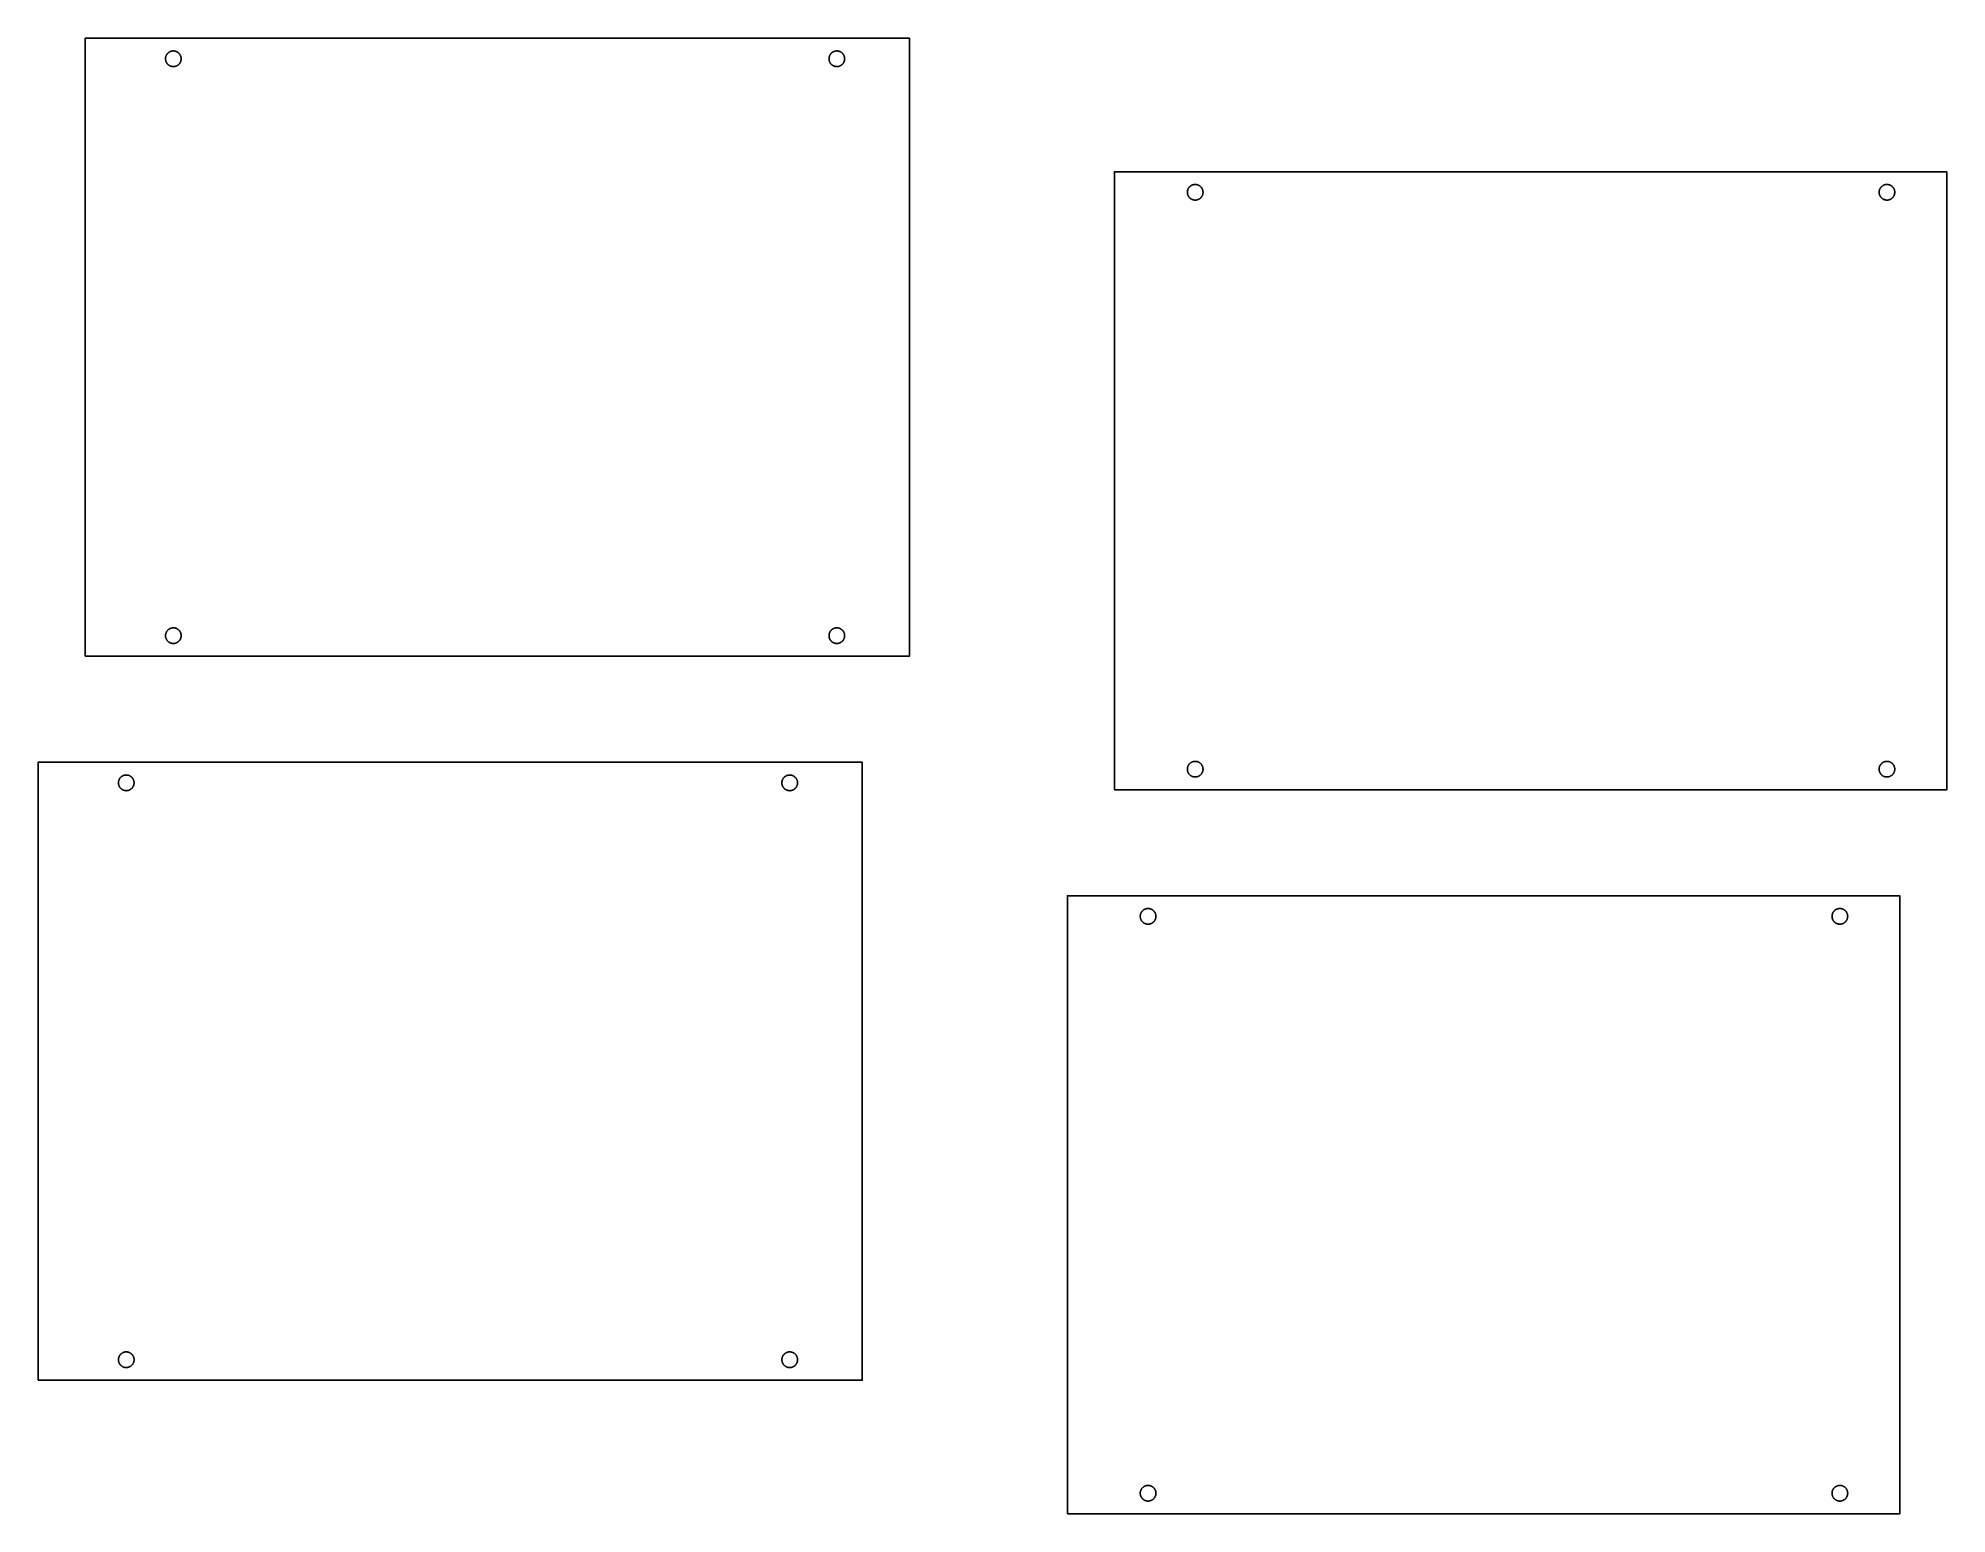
# Model space of a CAD drawing. Header units: inches. Extents: x -27.5 to 18.8, y -5.9 to 29.9.
import ezdxf

# ---------------------------------------------------------------- set-up
doc = ezdxf.new("R2010")
doc.units = ezdxf.units.IN
doc.header["$LTSCALE"] = 0.03937
doc.header["$MEASUREMENT"] = 0
doc.layers.add('Default', color=178, linetype='Continuous', true_color=0x000000)

msp = doc.modelspace()

# ---------------------------------------------------------------- linework, layer by layer
at = {"layer": 'Default'}
for points in [[(-26.345, 14.902), (-6.345, 14.902), (-6.345, 29.902), (-26.345, 29.902)], [(-24.018, 29.402), (-24.018, 29.395), (-24.018, 29.389), (-24.019, 29.382), (-24.02, 29.376), (-24.021, 29.369), (-24.022, 29.363), (-24.024, 29.356), (-24.025, 29.35), (-24.027, 29.344), (-24.029, 29.337), (-24.032, 29.331), (-24.034, 29.325), (-24.037, 29.319), (-24.04, 29.313), (-24.043, 29.307), (-24.047, 29.302), (-24.05, 29.296), (-24.054, 29.291), (-24.058, 29.286), (-24.062, 29.28), (-24.066, 29.275), (-24.071, 29.271), (-24.075, 29.266), (-24.08, 29.261), (-24.085, 29.257), (-24.09, 29.253), (-24.095, 29.249), (-24.101, 29.245), (-24.106, 29.241), (-24.112, 29.238), (-24.118, 29.235), (-24.124, 29.232), (-24.13, 29.229), (-24.136, 29.226), (-24.142, 29.224), (-24.148, 29.222), (-24.154, 29.22), (-24.161, 29.218), (-24.167, 29.216), (-24.174, 29.215), (-24.18, 29.214), (-24.187, 29.213), (-24.193, 29.213), (-24.2, 29.212), (-24.206, 29.212), (-24.213, 29.212), (-24.219, 29.212), (-24.226, 29.213), (-24.233, 29.214), (-24.239, 29.215), (-24.246, 29.216), (-24.252, 29.217), (-24.258, 29.219), (-24.265, 29.221), (-24.271, 29.223), (-24.277, 29.225), (-24.283, 29.228), (-24.289, 29.23), (-24.295, 29.233), (-24.301, 29.236), (-24.307, 29.24), (-24.312, 29.243), (-24.318, 29.247), (-24.323, 29.251), (-24.328, 29.255), (-24.333, 29.259), (-24.338, 29.264), (-24.343, 29.268), (-24.347, 29.273), (-24.352, 29.278), (-24.356, 29.283), (-24.36, 29.288), (-24.364, 29.294), (-24.368, 29.299), (-24.371, 29.305), (-24.374, 29.31), (-24.377, 29.316), (-24.38, 29.322), (-24.383, 29.328), (-24.385, 29.334), (-24.388, 29.34), (-24.39, 29.347), (-24.392, 29.353), (-24.393, 29.36), (-24.394, 29.366), (-24.396, 29.372), (-24.397, 29.379), (-24.397, 29.386), (-24.398, 29.392), (-24.398, 29.399), (-24.398, 29.405), (-24.398, 29.412), (-24.397, 29.418), (-24.397, 29.425), (-24.396, 29.432), (-24.394, 29.438), (-24.393, 29.445), (-24.392, 29.451), (-24.39, 29.457), (-24.388, 29.464), (-24.385, 29.47), (-24.383, 29.476), (-24.38, 29.482), (-24.377, 29.488), (-24.374, 29.494), (-24.371, 29.499), (-24.368, 29.505), (-24.364, 29.51), (-24.36, 29.516), (-24.356, 29.521), (-24.352, 29.526), (-24.347, 29.531), (-24.343, 29.536), (-24.338, 29.54), (-24.333, 29.545), (-24.328, 29.549), (-24.323, 29.553), (-24.318, 29.557), (-24.312, 29.561), (-24.307, 29.564), (-24.301, 29.568), (-24.295, 29.571), (-24.289, 29.574), (-24.283, 29.576), (-24.277, 29.579), (-24.271, 29.581), (-24.265, 29.583), (-24.258, 29.585), (-24.252, 29.587), (-24.246, 29.588), (-24.239, 29.589), (-24.233, 29.59), (-24.226, 29.591), (-24.219, 29.592), (-24.213, 29.592), (-24.206, 29.592), (-24.2, 29.592), (-24.193, 29.591), (-24.187, 29.591), (-24.18, 29.59), (-24.174, 29.589), (-24.167, 29.588), (-24.161, 29.586), (-24.154, 29.584), (-24.148, 29.582), (-24.142, 29.58), (-24.136, 29.578), (-24.13, 29.575), (-24.124, 29.572), (-24.118, 29.569), (-24.112, 29.566), (-24.106, 29.563), (-24.101, 29.559), (-24.095, 29.555), (-24.09, 29.551), (-24.085, 29.547), (-24.08, 29.543), (-24.075, 29.538), (-24.071, 29.533), (-24.066, 29.529), (-24.062, 29.524), (-24.058, 29.518), (-24.054, 29.513), (-24.05, 29.508), (-24.047, 29.502), (-24.043, 29.497), (-24.04, 29.491), (-24.037, 29.485), (-24.034, 29.479), (-24.032, 29.473), (-24.029, 29.467), (-24.027, 29.46), (-24.025, 29.454), (-24.024, 29.448), (-24.022, 29.441), (-24.021, 29.435), (-24.02, 29.428), (-24.019, 29.422), (-24.018, 29.415), (-24.018, 29.409)], [(-7.917, 29.402), (-7.917, 29.395), (-7.917, 29.389), (-7.918, 29.382), (-7.918, 29.376), (-7.919, 29.369), (-7.921, 29.363), (-7.922, 29.356), (-7.924, 29.35), (-7.926, 29.344), (-7.928, 29.337), (-7.93, 29.331), (-7.933, 29.325), (-7.936, 29.319), (-7.939, 29.313), (-7.942, 29.307), (-7.945, 29.302), (-7.949, 29.296), (-7.952, 29.291), (-7.956, 29.286), (-7.961, 29.28), (-7.965, 29.275), (-7.969, 29.271), (-7.974, 29.266), (-7.979, 29.261), (-7.984, 29.257), (-7.989, 29.253), (-7.994, 29.249), (-7.999, 29.245), (-8.005, 29.241), (-8.011, 29.238), (-8.016, 29.235), (-8.022, 29.232), (-8.028, 29.229), (-8.034, 29.226), (-8.04, 29.224), (-8.047, 29.222), (-8.053, 29.22), (-8.059, 29.218), (-8.066, 29.216), (-8.072, 29.215), (-8.079, 29.214), (-8.085, 29.213), (-8.092, 29.213), (-8.098, 29.212), (-8.105, 29.212), (-8.111, 29.212), (-8.118, 29.212), (-8.125, 29.213), (-8.131, 29.214), (-8.138, 29.215), (-8.144, 29.216), (-8.151, 29.217), (-8.157, 29.219), (-8.163, 29.221), (-8.17, 29.223), (-8.176, 29.225), (-8.182, 29.228), (-8.188, 29.23), (-8.194, 29.233), (-8.2, 29.236), (-8.205, 29.24), (-8.211, 29.243), (-8.216, 29.247), (-8.222, 29.251), (-8.227, 29.255), (-8.232, 29.259), (-8.237, 29.264), (-8.241, 29.268), (-8.246, 29.273), (-8.25, 29.278), (-8.255, 29.283), (-8.259, 29.288), (-8.263, 29.294), (-8.266, 29.299), (-8.27, 29.305), (-8.273, 29.31), (-8.276, 29.316), (-8.279, 29.322), (-8.282, 29.328), (-8.284, 29.334), (-8.286, 29.34), (-8.288, 29.347), (-8.29, 29.353), (-8.292, 29.36), (-8.293, 29.366), (-8.294, 29.372), (-8.295, 29.379), (-8.296, 29.386), (-8.296, 29.392), (-8.296, 29.399), (-8.296, 29.405), (-8.296, 29.412), (-8.296, 29.418), (-8.295, 29.425), (-8.294, 29.432), (-8.293, 29.438), (-8.292, 29.445), (-8.29, 29.451), (-8.288, 29.457), (-8.286, 29.464), (-8.284, 29.47), (-8.282, 29.476), (-8.279, 29.482), (-8.276, 29.488), (-8.273, 29.494), (-8.27, 29.499), (-8.266, 29.505), (-8.263, 29.51), (-8.259, 29.516), (-8.255, 29.521), (-8.25, 29.526), (-8.246, 29.531), (-8.241, 29.536), (-8.237, 29.54), (-8.232, 29.545), (-8.227, 29.549), (-8.222, 29.553), (-8.216, 29.557), (-8.211, 29.561), (-8.205, 29.564), (-8.2, 29.568), (-8.194, 29.571), (-8.188, 29.574), (-8.182, 29.576), (-8.176, 29.579), (-8.17, 29.581), (-8.163, 29.583), (-8.157, 29.585), (-8.151, 29.587), (-8.144, 29.588), (-8.138, 29.589), (-8.131, 29.59), (-8.125, 29.591), (-8.118, 29.592), (-8.111, 29.592), (-8.105, 29.592), (-8.098, 29.592), (-8.092, 29.591), (-8.085, 29.591), (-8.079, 29.59), (-8.072, 29.589), (-8.066, 29.588), (-8.059, 29.586), (-8.053, 29.584), (-8.047, 29.582), (-8.04, 29.58), (-8.034, 29.578), (-8.028, 29.575), (-8.022, 29.572), (-8.016, 29.569), (-8.011, 29.566), (-8.005, 29.563), (-7.999, 29.559), (-7.994, 29.555), (-7.989, 29.551), (-7.984, 29.547), (-7.979, 29.543), (-7.974, 29.538), (-7.969, 29.533), (-7.965, 29.529), (-7.961, 29.524), (-7.956, 29.518), (-7.952, 29.513), (-7.949, 29.508), (-7.945, 29.502), (-7.942, 29.497), (-7.939, 29.491), (-7.936, 29.485), (-7.933, 29.479), (-7.93, 29.473), (-7.928, 29.467), (-7.926, 29.46), (-7.924, 29.454), (-7.922, 29.448), (-7.921, 29.441), (-7.919, 29.435), (-7.918, 29.428), (-7.918, 29.422), (-7.917, 29.415), (-7.917, 29.409)], [(-1.369, 11.662), (18.831, 11.662), (18.831, 26.662), (-1.369, 26.662)], [(0.78, 26.162), (0.78, 26.155), (0.78, 26.149), (0.779, 26.142), (0.778, 26.136), (0.777, 26.129), (0.776, 26.123), (0.775, 26.116), (0.773, 26.11), (0.771, 26.104), (0.769, 26.097), (0.766, 26.091), (0.764, 26.085), (0.761, 26.079), (0.758, 26.073), (0.755, 26.067), (0.752, 26.062), (0.748, 26.056), (0.744, 26.051), (0.74, 26.046), (0.736, 26.04), (0.732, 26.035), (0.727, 26.031), (0.723, 26.026), (0.718, 26.021), (0.713, 26.017), (0.708, 26.013), (0.703, 26.009), (0.697, 26.005), (0.692, 26.001), (0.686, 25.998), (0.68, 25.995), (0.674, 25.992), (0.669, 25.989), (0.662, 25.986), (0.656, 25.984), (0.65, 25.982), (0.644, 25.98), (0.637, 25.978), (0.631, 25.976), (0.625, 25.975), (0.618, 25.974), (0.612, 25.973), (0.605, 25.973), (0.598, 25.972), (0.592, 25.972), (0.585, 25.972), (0.579, 25.972), (0.572, 25.973), (0.565, 25.974), (0.559, 25.975), (0.552, 25.976), (0.546, 25.977), (0.54, 25.979), (0.533, 25.981), (0.527, 25.983), (0.521, 25.985), (0.515, 25.988), (0.509, 25.99), (0.503, 25.993), (0.497, 25.996), (0.491, 26), (0.486, 26.003), (0.48, 26.007), (0.475, 26.011), (0.47, 26.015), (0.465, 26.019), (0.46, 26.024), (0.455, 26.028), (0.451, 26.033), (0.446, 26.038), (0.442, 26.043), (0.438, 26.048), (0.434, 26.054), (0.43, 26.059), (0.427, 26.065), (0.424, 26.07), (0.421, 26.076), (0.418, 26.082), (0.415, 26.088), (0.413, 26.094), (0.41, 26.1), (0.408, 26.107), (0.407, 26.113), (0.405, 26.119), (0.404, 26.126), (0.402, 26.132), (0.402, 26.139), (0.401, 26.145), (0.4, 26.152), (0.4, 26.159), (0.4, 26.165), (0.4, 26.172), (0.401, 26.178), (0.402, 26.185), (0.402, 26.192), (0.404, 26.198), (0.405, 26.204), (0.407, 26.211), (0.408, 26.217), (0.41, 26.223), (0.413, 26.23), (0.415, 26.236), (0.418, 26.242), (0.421, 26.248), (0.424, 26.254), (0.427, 26.259), (0.43, 26.265), (0.434, 26.27), (0.438, 26.276), (0.442, 26.281), (0.446, 26.286), (0.451, 26.291), (0.455, 26.296), (0.46, 26.3), (0.465, 26.305), (0.47, 26.309), (0.475, 26.313), (0.48, 26.317), (0.486, 26.321), (0.491, 26.324), (0.497, 26.328), (0.503, 26.331), (0.509, 26.334), (0.515, 26.336), (0.521, 26.339), (0.527, 26.341), (0.533, 26.343), (0.54, 26.345), (0.546, 26.347), (0.552, 26.348), (0.559, 26.349), (0.565, 26.35), (0.572, 26.351), (0.579, 26.352), (0.585, 26.352), (0.592, 26.352), (0.598, 26.352), (0.605, 26.351), (0.612, 26.351), (0.618, 26.35), (0.625, 26.349), (0.631, 26.348), (0.637, 26.346), (0.644, 26.344), (0.65, 26.342), (0.656, 26.34), (0.662, 26.338), (0.669, 26.335), (0.674, 26.332), (0.68, 26.329), (0.686, 26.326), (0.692, 26.323), (0.697, 26.319), (0.703, 26.315), (0.708, 26.311), (0.713, 26.307), (0.718, 26.303), (0.723, 26.298), (0.727, 26.293), (0.732, 26.289), (0.736, 26.284), (0.74, 26.278), (0.744, 26.273), (0.748, 26.268), (0.752, 26.262), (0.755, 26.256), (0.758, 26.251), (0.761, 26.245), (0.764, 26.239), (0.766, 26.233), (0.769, 26.227), (0.771, 26.22), (0.773, 26.214), (0.775, 26.208), (0.776, 26.201), (0.777, 26.195), (0.778, 26.188), (0.779, 26.182), (0.78, 26.175), (0.78, 26.169)], [(17.568, 26.162), (17.568, 26.155), (17.567, 26.149), (17.567, 26.142), (17.566, 26.136), (17.565, 26.129), (17.564, 26.123), (17.562, 26.116), (17.561, 26.11), (17.559, 26.104), (17.556, 26.097), (17.554, 26.091), (17.552, 26.085), (17.549, 26.079), (17.546, 26.073), (17.543, 26.067), (17.539, 26.062), (17.536, 26.056), (17.532, 26.051), (17.528, 26.046), (17.524, 26.04), (17.52, 26.035), (17.515, 26.031), (17.51, 26.026), (17.506, 26.021), (17.501, 26.017), (17.496, 26.013), (17.49, 26.009), (17.485, 26.005), (17.479, 26.001), (17.474, 25.998), (17.468, 25.995), (17.462, 25.992), (17.456, 25.989), (17.45, 25.986), (17.444, 25.984), (17.438, 25.982), (17.431, 25.98), (17.425, 25.978), (17.419, 25.976), (17.412, 25.975), (17.406, 25.974), (17.399, 25.973), (17.393, 25.973), (17.386, 25.972), (17.379, 25.972), (17.373, 25.972), (17.366, 25.972), (17.36, 25.973), (17.353, 25.974), (17.347, 25.975), (17.34, 25.976), (17.334, 25.977), (17.327, 25.979), (17.321, 25.981), (17.315, 25.983), (17.309, 25.985), (17.302, 25.988), (17.296, 25.99), (17.291, 25.993), (17.285, 25.996), (17.279, 26), (17.273, 26.003), (17.268, 26.007), (17.263, 26.011), (17.258, 26.015), (17.252, 26.019), (17.248, 26.024), (17.243, 26.028), (17.238, 26.033), (17.234, 26.038), (17.23, 26.043), (17.226, 26.048), (17.222, 26.054), (17.218, 26.059), (17.215, 26.065), (17.211, 26.07), (17.208, 26.076), (17.205, 26.082), (17.203, 26.088), (17.2, 26.094), (17.198, 26.1), (17.196, 26.107), (17.194, 26.113), (17.193, 26.119), (17.191, 26.126), (17.19, 26.132), (17.189, 26.139), (17.189, 26.145), (17.188, 26.152), (17.188, 26.159), (17.188, 26.165), (17.188, 26.172), (17.189, 26.178), (17.189, 26.185), (17.19, 26.192), (17.191, 26.198), (17.193, 26.204), (17.194, 26.211), (17.196, 26.217), (17.198, 26.223), (17.2, 26.23), (17.203, 26.236), (17.205, 26.242), (17.208, 26.248), (17.211, 26.254), (17.215, 26.259), (17.218, 26.265), (17.222, 26.27), (17.226, 26.276), (17.23, 26.281), (17.234, 26.286), (17.238, 26.291), (17.243, 26.296), (17.248, 26.3), (17.252, 26.305), (17.258, 26.309), (17.263, 26.313), (17.268, 26.317), (17.273, 26.321), (17.279, 26.324), (17.285, 26.328), (17.291, 26.331), (17.296, 26.334), (17.302, 26.336), (17.309, 26.339), (17.315, 26.341), (17.321, 26.343), (17.327, 26.345), (17.334, 26.347), (17.34, 26.348), (17.347, 26.349), (17.353, 26.35), (17.36, 26.351), (17.366, 26.352), (17.373, 26.352), (17.379, 26.352), (17.386, 26.352), (17.393, 26.351), (17.399, 26.351), (17.406, 26.35), (17.412, 26.349), (17.419, 26.348), (17.425, 26.346), (17.431, 26.344), (17.438, 26.342), (17.444, 26.34), (17.45, 26.338), (17.456, 26.335), (17.462, 26.332), (17.468, 26.329), (17.474, 26.326), (17.479, 26.323), (17.485, 26.319), (17.49, 26.315), (17.496, 26.311), (17.501, 26.307), (17.506, 26.303), (17.51, 26.298), (17.515, 26.293), (17.52, 26.289), (17.524, 26.284), (17.528, 26.278), (17.532, 26.273), (17.536, 26.268), (17.539, 26.262), (17.543, 26.256), (17.546, 26.251), (17.549, 26.245), (17.552, 26.239), (17.554, 26.233), (17.556, 26.227), (17.559, 26.22), (17.561, 26.214), (17.562, 26.208), (17.564, 26.201), (17.565, 26.195), (17.566, 26.188), (17.567, 26.182), (17.567, 26.175), (17.568, 26.169)], [(-24.018, 15.402), (-24.018, 15.409), (-24.018, 15.415), (-24.019, 15.422), (-24.02, 15.428), (-24.021, 15.435), (-24.022, 15.441), (-24.024, 15.448), (-24.025, 15.454), (-24.027, 15.46), (-24.029, 15.467), (-24.032, 15.473), (-24.034, 15.479), (-24.037, 15.485), (-24.04, 15.491), (-24.043, 15.497), (-24.047, 15.502), (-24.05, 15.508), (-24.054, 15.513), (-24.058, 15.518), (-24.062, 15.524), (-24.066, 15.529), (-24.071, 15.533), (-24.075, 15.538), (-24.08, 15.543), (-24.085, 15.547), (-24.09, 15.551), (-24.095, 15.555), (-24.101, 15.559), (-24.106, 15.563), (-24.112, 15.566), (-24.118, 15.569), (-24.124, 15.572), (-24.13, 15.575), (-24.136, 15.578), (-24.142, 15.58), (-24.148, 15.582), (-24.154, 15.584), (-24.161, 15.586), (-24.167, 15.588), (-24.174, 15.589), (-24.18, 15.59), (-24.187, 15.591), (-24.193, 15.591), (-24.2, 15.592), (-24.206, 15.592), (-24.213, 15.592), (-24.219, 15.592), (-24.226, 15.591), (-24.233, 15.59), (-24.239, 15.589), (-24.246, 15.588), (-24.252, 15.587), (-24.258, 15.585), (-24.265, 15.583), (-24.271, 15.581), (-24.277, 15.579), (-24.283, 15.576), (-24.289, 15.574), (-24.295, 15.571), (-24.301, 15.568), (-24.307, 15.564), (-24.312, 15.561), (-24.318, 15.557), (-24.323, 15.553), (-24.328, 15.549), (-24.333, 15.545), (-24.338, 15.54), (-24.343, 15.536), (-24.347, 15.531), (-24.352, 15.526), (-24.356, 15.521), (-24.36, 15.516), (-24.364, 15.51), (-24.368, 15.505), (-24.371, 15.499), (-24.374, 15.494), (-24.377, 15.488), (-24.38, 15.482), (-24.383, 15.476), (-24.385, 15.47), (-24.388, 15.464), (-24.39, 15.457), (-24.392, 15.451), (-24.393, 15.445), (-24.394, 15.438), (-24.396, 15.432), (-24.397, 15.425), (-24.397, 15.418), (-24.398, 15.412), (-24.398, 15.405), (-24.398, 15.399), (-24.398, 15.392), (-24.397, 15.386), (-24.397, 15.379), (-24.396, 15.372), (-24.394, 15.366), (-24.393, 15.36), (-24.392, 15.353), (-24.39, 15.347), (-24.388, 15.34), (-24.385, 15.334), (-24.383, 15.328), (-24.38, 15.322), (-24.377, 15.316), (-24.374, 15.31), (-24.371, 15.305), (-24.368, 15.299), (-24.364, 15.294), (-24.36, 15.288), (-24.356, 15.283), (-24.352, 15.278), (-24.347, 15.273), (-24.343, 15.268), (-24.338, 15.264), (-24.333, 15.259), (-24.328, 15.255), (-24.323, 15.251), (-24.318, 15.247), (-24.312, 15.243), (-24.307, 15.24), (-24.301, 15.236), (-24.295, 15.233), (-24.289, 15.23), (-24.283, 15.228), (-24.277, 15.225), (-24.271, 15.223), (-24.265, 15.221), (-24.258, 15.219), (-24.252, 15.217), (-24.246, 15.216), (-24.239, 15.215), (-24.233, 15.214), (-24.226, 15.213), (-24.219, 15.212), (-24.213, 15.212), (-24.206, 15.212), (-24.2, 15.212), (-24.193, 15.213), (-24.187, 15.213), (-24.18, 15.214), (-24.174, 15.215), (-24.167, 15.216), (-24.161, 15.218), (-24.154, 15.22), (-24.148, 15.222), (-24.142, 15.224), (-24.136, 15.226), (-24.13, 15.229), (-24.124, 15.232), (-24.118, 15.235), (-24.112, 15.238), (-24.106, 15.241), (-24.101, 15.245), (-24.095, 15.249), (-24.09, 15.253), (-24.085, 15.257), (-24.08, 15.261), (-24.075, 15.266), (-24.071, 15.271), (-24.066, 15.275), (-24.062, 15.28), (-24.058, 15.286), (-24.054, 15.291), (-24.05, 15.296), (-24.047, 15.302), (-24.043, 15.307), (-24.04, 15.313), (-24.037, 15.319), (-24.034, 15.325), (-24.032, 15.331), (-24.029, 15.337), (-24.027, 15.344), (-24.025, 15.35), (-24.024, 15.356), (-24.022, 15.363), (-24.021, 15.369), (-24.02, 15.376), (-24.019, 15.382), (-24.018, 15.389), (-24.018, 15.395)], [(-7.917, 15.402), (-7.917, 15.409), (-7.917, 15.415), (-7.918, 15.422), (-7.918, 15.428), (-7.919, 15.435), (-7.921, 15.441), (-7.922, 15.448), (-7.924, 15.454), (-7.926, 15.46), (-7.928, 15.467), (-7.93, 15.473), (-7.933, 15.479), (-7.936, 15.485), (-7.939, 15.491), (-7.942, 15.497), (-7.945, 15.502), (-7.949, 15.508), (-7.952, 15.513), (-7.956, 15.518), (-7.961, 15.524), (-7.965, 15.529), (-7.969, 15.533), (-7.974, 15.538), (-7.979, 15.543), (-7.984, 15.547), (-7.989, 15.551), (-7.994, 15.555), (-7.999, 15.559), (-8.005, 15.563), (-8.011, 15.566), (-8.016, 15.569), (-8.022, 15.572), (-8.028, 15.575), (-8.034, 15.578), (-8.04, 15.58), (-8.047, 15.582), (-8.053, 15.584), (-8.059, 15.586), (-8.066, 15.588), (-8.072, 15.589), (-8.079, 15.59), (-8.085, 15.591), (-8.092, 15.591), (-8.098, 15.592), (-8.105, 15.592), (-8.111, 15.592), (-8.118, 15.592), (-8.125, 15.591), (-8.131, 15.59), (-8.138, 15.589), (-8.144, 15.588), (-8.151, 15.587), (-8.157, 15.585), (-8.163, 15.583), (-8.17, 15.581), (-8.176, 15.579), (-8.182, 15.576), (-8.188, 15.574), (-8.194, 15.571), (-8.2, 15.568), (-8.205, 15.564), (-8.211, 15.561), (-8.216, 15.557), (-8.222, 15.553), (-8.227, 15.549), (-8.232, 15.545), (-8.237, 15.54), (-8.241, 15.536), (-8.246, 15.531), (-8.25, 15.526), (-8.255, 15.521), (-8.259, 15.516), (-8.263, 15.51), (-8.266, 15.505), (-8.27, 15.499), (-8.273, 15.494), (-8.276, 15.488), (-8.279, 15.482), (-8.282, 15.476), (-8.284, 15.47), (-8.286, 15.464), (-8.288, 15.457), (-8.29, 15.451), (-8.292, 15.445), (-8.293, 15.438), (-8.294, 15.432), (-8.295, 15.425), (-8.296, 15.418), (-8.296, 15.412), (-8.296, 15.405), (-8.296, 15.399), (-8.296, 15.392), (-8.296, 15.386), (-8.295, 15.379), (-8.294, 15.372), (-8.293, 15.366), (-8.292, 15.36), (-8.29, 15.353), (-8.288, 15.347), (-8.286, 15.34), (-8.284, 15.334), (-8.282, 15.328), (-8.279, 15.322), (-8.276, 15.316), (-8.273, 15.31), (-8.27, 15.305), (-8.266, 15.299), (-8.263, 15.294), (-8.259, 15.288), (-8.255, 15.283), (-8.25, 15.278), (-8.246, 15.273), (-8.241, 15.268), (-8.237, 15.264), (-8.232, 15.259), (-8.227, 15.255), (-8.222, 15.251), (-8.216, 15.247), (-8.211, 15.243), (-8.205, 15.24), (-8.2, 15.236), (-8.194, 15.233), (-8.188, 15.23), (-8.182, 15.228), (-8.176, 15.225), (-8.17, 15.223), (-8.163, 15.221), (-8.157, 15.219), (-8.151, 15.217), (-8.144, 15.216), (-8.138, 15.215), (-8.131, 15.214), (-8.125, 15.213), (-8.118, 15.212), (-8.111, 15.212), (-8.105, 15.212), (-8.098, 15.212), (-8.092, 15.213), (-8.085, 15.213), (-8.079, 15.214), (-8.072, 15.215), (-8.066, 15.216), (-8.059, 15.218), (-8.053, 15.22), (-8.047, 15.222), (-8.04, 15.224), (-8.034, 15.226), (-8.028, 15.229), (-8.022, 15.232), (-8.016, 15.235), (-8.011, 15.238), (-8.005, 15.241), (-7.999, 15.245), (-7.994, 15.249), (-7.989, 15.253), (-7.984, 15.257), (-7.979, 15.261), (-7.974, 15.266), (-7.969, 15.271), (-7.965, 15.275), (-7.961, 15.28), (-7.956, 15.286), (-7.952, 15.291), (-7.949, 15.296), (-7.945, 15.302), (-7.942, 15.307), (-7.939, 15.313), (-7.936, 15.319), (-7.933, 15.325), (-7.93, 15.331), (-7.928, 15.337), (-7.926, 15.344), (-7.924, 15.35), (-7.922, 15.356), (-7.921, 15.363), (-7.919, 15.369), (-7.918, 15.376), (-7.918, 15.382), (-7.917, 15.389), (-7.917, 15.395)], [(-27.488, -2.67), (-7.488, -2.67), (-7.488, 12.33), (-27.488, 12.33)], [(0.78, 12.162), (0.78, 12.169), (0.78, 12.175), (0.779, 12.182), (0.778, 12.188), (0.777, 12.195), (0.776, 12.201), (0.775, 12.208), (0.773, 12.214), (0.771, 12.22), (0.769, 12.227), (0.766, 12.233), (0.764, 12.239), (0.761, 12.245), (0.758, 12.251), (0.755, 12.256), (0.752, 12.262), (0.748, 12.268), (0.744, 12.273), (0.74, 12.278), (0.736, 12.284), (0.732, 12.289), (0.727, 12.293), (0.723, 12.298), (0.718, 12.303), (0.713, 12.307), (0.708, 12.311), (0.703, 12.315), (0.697, 12.319), (0.692, 12.323), (0.686, 12.326), (0.68, 12.329), (0.674, 12.332), (0.669, 12.335), (0.662, 12.338), (0.656, 12.34), (0.65, 12.342), (0.644, 12.344), (0.637, 12.346), (0.631, 12.348), (0.625, 12.349), (0.618, 12.35), (0.612, 12.351), (0.605, 12.351), (0.598, 12.352), (0.592, 12.352), (0.585, 12.352), (0.579, 12.352), (0.572, 12.351), (0.565, 12.35), (0.559, 12.349), (0.552, 12.348), (0.546, 12.347), (0.54, 12.345), (0.533, 12.343), (0.527, 12.341), (0.521, 12.339), (0.515, 12.336), (0.509, 12.334), (0.503, 12.331), (0.497, 12.328), (0.491, 12.324), (0.486, 12.321), (0.48, 12.317), (0.475, 12.313), (0.47, 12.309), (0.465, 12.305), (0.46, 12.3), (0.455, 12.296), (0.451, 12.291), (0.446, 12.286), (0.442, 12.281), (0.438, 12.276), (0.434, 12.27), (0.43, 12.265), (0.427, 12.259), (0.424, 12.254), (0.421, 12.248), (0.418, 12.242), (0.415, 12.236), (0.413, 12.23), (0.41, 12.223), (0.408, 12.217), (0.407, 12.211), (0.405, 12.204), (0.404, 12.198), (0.402, 12.192), (0.402, 12.185), (0.401, 12.178), (0.4, 12.172), (0.4, 12.165), (0.4, 12.159), (0.4, 12.152), (0.401, 12.145), (0.402, 12.139), (0.402, 12.132), (0.404, 12.126), (0.405, 12.119), (0.407, 12.113), (0.408, 12.107), (0.41, 12.1), (0.413, 12.094), (0.415, 12.088), (0.418, 12.082), (0.421, 12.076), (0.424, 12.07), (0.427, 12.065), (0.43, 12.059), (0.434, 12.054), (0.438, 12.048), (0.442, 12.043), (0.446, 12.038), (0.451, 12.033), (0.455, 12.028), (0.46, 12.024), (0.465, 12.019), (0.47, 12.015), (0.475, 12.011), (0.48, 12.007), (0.486, 12.003), (0.491, 12), (0.497, 11.996), (0.503, 11.993), (0.509, 11.99), (0.515, 11.988), (0.521, 11.985), (0.527, 11.983), (0.533, 11.981), (0.54, 11.979), (0.546, 11.977), (0.552, 11.976), (0.559, 11.975), (0.565, 11.974), (0.572, 11.973), (0.579, 11.972), (0.585, 11.972), (0.592, 11.972), (0.598, 11.972), (0.605, 11.973), (0.612, 11.973), (0.618, 11.974), (0.625, 11.975), (0.631, 11.976), (0.637, 11.978), (0.644, 11.98), (0.65, 11.982), (0.656, 11.984), (0.662, 11.986), (0.669, 11.989), (0.674, 11.992), (0.68, 11.995), (0.686, 11.998), (0.692, 12.001), (0.697, 12.005), (0.703, 12.009), (0.708, 12.013), (0.713, 12.017), (0.718, 12.021), (0.723, 12.026), (0.727, 12.031), (0.732, 12.035), (0.736, 12.04), (0.74, 12.046), (0.744, 12.051), (0.748, 12.056), (0.752, 12.062), (0.755, 12.067), (0.758, 12.073), (0.761, 12.079), (0.764, 12.085), (0.766, 12.091), (0.769, 12.097), (0.771, 12.104), (0.773, 12.11), (0.775, 12.116), (0.776, 12.123), (0.777, 12.129), (0.778, 12.136), (0.779, 12.142), (0.78, 12.149), (0.78, 12.155)], [(17.568, 12.162), (17.568, 12.169), (17.567, 12.175), (17.567, 12.182), (17.566, 12.188), (17.565, 12.195), (17.564, 12.201), (17.562, 12.208), (17.561, 12.214), (17.559, 12.22), (17.556, 12.227), (17.554, 12.233), (17.552, 12.239), (17.549, 12.245), (17.546, 12.251), (17.543, 12.256), (17.539, 12.262), (17.536, 12.268), (17.532, 12.273), (17.528, 12.278), (17.524, 12.284), (17.52, 12.289), (17.515, 12.293), (17.51, 12.298), (17.506, 12.303), (17.501, 12.307), (17.496, 12.311), (17.49, 12.315), (17.485, 12.319), (17.479, 12.323), (17.474, 12.326), (17.468, 12.329), (17.462, 12.332), (17.456, 12.335), (17.45, 12.338), (17.444, 12.34), (17.438, 12.342), (17.431, 12.344), (17.425, 12.346), (17.419, 12.348), (17.412, 12.349), (17.406, 12.35), (17.399, 12.351), (17.393, 12.351), (17.386, 12.352), (17.379, 12.352), (17.373, 12.352), (17.366, 12.352), (17.36, 12.351), (17.353, 12.35), (17.347, 12.349), (17.34, 12.348), (17.334, 12.347), (17.327, 12.345), (17.321, 12.343), (17.315, 12.341), (17.309, 12.339), (17.302, 12.336), (17.296, 12.334), (17.291, 12.331), (17.285, 12.328), (17.279, 12.324), (17.273, 12.321), (17.268, 12.317), (17.263, 12.313), (17.258, 12.309), (17.252, 12.305), (17.248, 12.3), (17.243, 12.296), (17.238, 12.291), (17.234, 12.286), (17.23, 12.281), (17.226, 12.276), (17.222, 12.27), (17.218, 12.265), (17.215, 12.259), (17.211, 12.254), (17.208, 12.248), (17.205, 12.242), (17.203, 12.236), (17.2, 12.23), (17.198, 12.223), (17.196, 12.217), (17.194, 12.211), (17.193, 12.204), (17.191, 12.198), (17.19, 12.192), (17.189, 12.185), (17.189, 12.178), (17.188, 12.172), (17.188, 12.165), (17.188, 12.159), (17.188, 12.152), (17.189, 12.145), (17.189, 12.139), (17.19, 12.132), (17.191, 12.126), (17.193, 12.119), (17.194, 12.113), (17.196, 12.107), (17.198, 12.1), (17.2, 12.094), (17.203, 12.088), (17.205, 12.082), (17.208, 12.076), (17.211, 12.07), (17.215, 12.065), (17.218, 12.059), (17.222, 12.054), (17.226, 12.048), (17.23, 12.043), (17.234, 12.038), (17.238, 12.033), (17.243, 12.028), (17.248, 12.024), (17.252, 12.019), (17.258, 12.015), (17.263, 12.011), (17.268, 12.007), (17.273, 12.003), (17.279, 12), (17.285, 11.996), (17.291, 11.993), (17.296, 11.99), (17.302, 11.988), (17.309, 11.985), (17.315, 11.983), (17.321, 11.981), (17.327, 11.979), (17.334, 11.977), (17.34, 11.976), (17.347, 11.975), (17.353, 11.974), (17.36, 11.973), (17.366, 11.972), (17.373, 11.972), (17.379, 11.972), (17.386, 11.972), (17.393, 11.973), (17.399, 11.973), (17.406, 11.974), (17.412, 11.975), (17.419, 11.976), (17.425, 11.978), (17.431, 11.98), (17.438, 11.982), (17.444, 11.984), (17.45, 11.986), (17.456, 11.989), (17.462, 11.992), (17.468, 11.995), (17.474, 11.998), (17.479, 12.001), (17.485, 12.005), (17.49, 12.009), (17.496, 12.013), (17.501, 12.017), (17.506, 12.021), (17.51, 12.026), (17.515, 12.031), (17.52, 12.035), (17.524, 12.04), (17.528, 12.046), (17.532, 12.051), (17.536, 12.056), (17.539, 12.062), (17.543, 12.067), (17.546, 12.073), (17.549, 12.079), (17.552, 12.085), (17.554, 12.091), (17.556, 12.097), (17.559, 12.104), (17.561, 12.11), (17.562, 12.116), (17.564, 12.123), (17.565, 12.129), (17.566, 12.136), (17.567, 12.142), (17.567, 12.149), (17.568, 12.155)], [(-25.161, 11.83), (-25.161, 11.824), (-25.161, 11.817), (-25.162, 11.811), (-25.163, 11.804), (-25.164, 11.797), (-25.165, 11.791), (-25.166, 11.785), (-25.168, 11.778), (-25.17, 11.772), (-25.172, 11.766), (-25.175, 11.759), (-25.177, 11.753), (-25.18, 11.747), (-25.183, 11.742), (-25.186, 11.736), (-25.189, 11.73), (-25.193, 11.725), (-25.197, 11.719), (-25.201, 11.714), (-25.205, 11.709), (-25.209, 11.704), (-25.214, 11.699), (-25.218, 11.694), (-25.223, 11.69), (-25.228, 11.685), (-25.233, 11.681), (-25.238, 11.677), (-25.244, 11.673), (-25.249, 11.67), (-25.255, 11.666), (-25.261, 11.663), (-25.266, 11.66), (-25.272, 11.657), (-25.278, 11.655), (-25.285, 11.652), (-25.291, 11.65), (-25.297, 11.648), (-25.304, 11.646), (-25.31, 11.645), (-25.316, 11.643), (-25.323, 11.642), (-25.329, 11.642), (-25.336, 11.641), (-25.343, 11.64), (-25.349, 11.64), (-25.356, 11.64), (-25.362, 11.641), (-25.369, 11.641), (-25.375, 11.642), (-25.382, 11.643), (-25.388, 11.644), (-25.395, 11.645), (-25.401, 11.647), (-25.408, 11.649), (-25.414, 11.651), (-25.42, 11.653), (-25.426, 11.656), (-25.432, 11.659), (-25.438, 11.662), (-25.444, 11.665), (-25.45, 11.668), (-25.455, 11.672), (-25.461, 11.675), (-25.466, 11.679), (-25.471, 11.683), (-25.476, 11.687), (-25.481, 11.692), (-25.486, 11.697), (-25.49, 11.701), (-25.495, 11.706), (-25.499, 11.711), (-25.503, 11.716), (-25.507, 11.722), (-25.51, 11.727), (-25.514, 11.733), (-25.517, 11.739), (-25.52, 11.744), (-25.523, 11.75), (-25.526, 11.756), (-25.528, 11.763), (-25.531, 11.769), (-25.533, 11.775), (-25.534, 11.781), (-25.536, 11.788), (-25.537, 11.794), (-25.539, 11.801), (-25.539, 11.807), (-25.54, 11.814), (-25.541, 11.82), (-25.541, 11.827), (-25.541, 11.834), (-25.541, 11.84), (-25.54, 11.847), (-25.539, 11.853), (-25.539, 11.86), (-25.537, 11.866), (-25.536, 11.873), (-25.534, 11.879), (-25.533, 11.886), (-25.531, 11.892), (-25.528, 11.898), (-25.526, 11.904), (-25.523, 11.91), (-25.52, 11.916), (-25.517, 11.922), (-25.514, 11.928), (-25.51, 11.933), (-25.507, 11.939), (-25.503, 11.944), (-25.499, 11.949), (-25.495, 11.954), (-25.49, 11.959), (-25.486, 11.964), (-25.481, 11.969), (-25.476, 11.973), (-25.471, 11.977), (-25.466, 11.981), (-25.461, 11.985), (-25.455, 11.989), (-25.45, 11.993), (-25.444, 11.996), (-25.438, 11.999), (-25.432, 12.002), (-25.426, 12.005), (-25.42, 12.007), (-25.414, 12.01), (-25.408, 12.012), (-25.401, 12.013), (-25.395, 12.015), (-25.388, 12.017), (-25.382, 12.018), (-25.375, 12.019), (-25.369, 12.019), (-25.362, 12.02), (-25.356, 12.02), (-25.349, 12.02), (-25.343, 12.02), (-25.336, 12.02), (-25.329, 12.019), (-25.323, 12.018), (-25.316, 12.017), (-25.31, 12.016), (-25.304, 12.014), (-25.297, 12.013), (-25.291, 12.011), (-25.285, 12.008), (-25.278, 12.006), (-25.272, 12.003), (-25.266, 12.001), (-25.261, 11.998), (-25.255, 11.994), (-25.249, 11.991), (-25.244, 11.987), (-25.238, 11.983), (-25.233, 11.979), (-25.228, 11.975), (-25.223, 11.971), (-25.218, 11.966), (-25.214, 11.962), (-25.209, 11.957), (-25.205, 11.952), (-25.201, 11.947), (-25.197, 11.941), (-25.193, 11.936), (-25.189, 11.93), (-25.186, 11.925), (-25.183, 11.919), (-25.18, 11.913), (-25.177, 11.907), (-25.175, 11.901), (-25.172, 11.895), (-25.17, 11.889), (-25.168, 11.882), (-25.166, 11.876), (-25.165, 11.87), (-25.164, 11.863), (-25.163, 11.857), (-25.162, 11.85), (-25.161, 11.843), (-25.161, 11.837)], [(-9.059, 11.83), (-9.06, 11.824), (-9.06, 11.817), (-9.06, 11.811), (-9.061, 11.804), (-9.062, 11.797), (-9.064, 11.791), (-9.065, 11.785), (-9.067, 11.778), (-9.069, 11.772), (-9.071, 11.766), (-9.073, 11.759), (-9.076, 11.753), (-9.078, 11.747), (-9.081, 11.742), (-9.085, 11.736), (-9.088, 11.73), (-9.092, 11.725), (-9.095, 11.719), (-9.099, 11.714), (-9.103, 11.709), (-9.108, 11.704), (-9.112, 11.699), (-9.117, 11.694), (-9.122, 11.69), (-9.127, 11.685), (-9.132, 11.681), (-9.137, 11.677), (-9.142, 11.673), (-9.148, 11.67), (-9.153, 11.666), (-9.159, 11.663), (-9.165, 11.66), (-9.171, 11.657), (-9.177, 11.655), (-9.183, 11.652), (-9.189, 11.65), (-9.196, 11.648), (-9.202, 11.646), (-9.209, 11.645), (-9.215, 11.643), (-9.221, 11.642), (-9.228, 11.642), (-9.235, 11.641), (-9.241, 11.64), (-9.248, 11.64), (-9.254, 11.64), (-9.261, 11.641), (-9.268, 11.641), (-9.274, 11.642), (-9.281, 11.643), (-9.287, 11.644), (-9.294, 11.645), (-9.3, 11.647), (-9.306, 11.649), (-9.312, 11.651), (-9.319, 11.653), (-9.325, 11.656), (-9.331, 11.659), (-9.337, 11.662), (-9.342, 11.665), (-9.348, 11.668), (-9.354, 11.672), (-9.359, 11.675), (-9.365, 11.679), (-9.37, 11.683), (-9.375, 11.687), (-9.38, 11.692), (-9.384, 11.697), (-9.389, 11.701), (-9.393, 11.706), (-9.398, 11.711), (-9.402, 11.716), (-9.405, 11.722), (-9.409, 11.727), (-9.413, 11.733), (-9.416, 11.739), (-9.419, 11.744), (-9.422, 11.75), (-9.424, 11.756), (-9.427, 11.763), (-9.429, 11.769), (-9.431, 11.775), (-9.433, 11.781), (-9.435, 11.788), (-9.436, 11.794), (-9.437, 11.801), (-9.438, 11.807), (-9.439, 11.814), (-9.439, 11.82), (-9.439, 11.827), (-9.439, 11.834), (-9.439, 11.84), (-9.439, 11.847), (-9.438, 11.853), (-9.437, 11.86), (-9.436, 11.866), (-9.435, 11.873), (-9.433, 11.879), (-9.431, 11.886), (-9.429, 11.892), (-9.427, 11.898), (-9.424, 11.904), (-9.422, 11.91), (-9.419, 11.916), (-9.416, 11.922), (-9.413, 11.928), (-9.409, 11.933), (-9.405, 11.939), (-9.402, 11.944), (-9.398, 11.949), (-9.393, 11.954), (-9.389, 11.959), (-9.384, 11.964), (-9.38, 11.969), (-9.375, 11.973), (-9.37, 11.977), (-9.365, 11.981), (-9.359, 11.985), (-9.354, 11.989), (-9.348, 11.993), (-9.342, 11.996), (-9.337, 11.999), (-9.331, 12.002), (-9.325, 12.005), (-9.319, 12.007), (-9.312, 12.01), (-9.306, 12.012), (-9.3, 12.013), (-9.294, 12.015), (-9.287, 12.017), (-9.281, 12.018), (-9.274, 12.019), (-9.268, 12.019), (-9.261, 12.02), (-9.254, 12.02), (-9.248, 12.02), (-9.241, 12.02), (-9.235, 12.02), (-9.228, 12.019), (-9.221, 12.018), (-9.215, 12.017), (-9.209, 12.016), (-9.202, 12.014), (-9.196, 12.013), (-9.189, 12.011), (-9.183, 12.008), (-9.177, 12.006), (-9.171, 12.003), (-9.165, 12.001), (-9.159, 11.998), (-9.153, 11.994), (-9.148, 11.991), (-9.142, 11.987), (-9.137, 11.983), (-9.132, 11.979), (-9.127, 11.975), (-9.122, 11.971), (-9.117, 11.966), (-9.112, 11.962), (-9.108, 11.957), (-9.103, 11.952), (-9.099, 11.947), (-9.095, 11.941), (-9.092, 11.936), (-9.088, 11.93), (-9.085, 11.925), (-9.081, 11.919), (-9.078, 11.913), (-9.076, 11.907), (-9.073, 11.901), (-9.071, 11.895), (-9.069, 11.889), (-9.067, 11.882), (-9.065, 11.876), (-9.064, 11.87), (-9.062, 11.863), (-9.061, 11.857), (-9.06, 11.85), (-9.06, 11.843), (-9.06, 11.837)], [(-2.512, -5.91), (17.688, -5.91), (17.688, 9.09), (-2.512, 9.09)], [(-0.363, 8.59), (-0.363, 8.584), (-0.363, 8.577), (-0.364, 8.57), (-0.365, 8.564), (-0.366, 8.557), (-0.367, 8.551), (-0.368, 8.545), (-0.37, 8.538), (-0.372, 8.532), (-0.374, 8.526), (-0.376, 8.519), (-0.379, 8.513), (-0.382, 8.507), (-0.385, 8.502), (-0.388, 8.496), (-0.391, 8.49), (-0.395, 8.485), (-0.399, 8.479), (-0.403, 8.474), (-0.407, 8.469), (-0.411, 8.464), (-0.416, 8.459), (-0.42, 8.454), (-0.425, 8.45), (-0.43, 8.445), (-0.435, 8.441), (-0.44, 8.437), (-0.446, 8.433), (-0.451, 8.43), (-0.457, 8.426), (-0.463, 8.423), (-0.468, 8.42), (-0.474, 8.417), (-0.48, 8.415), (-0.487, 8.412), (-0.493, 8.41), (-0.499, 8.408), (-0.505, 8.406), (-0.512, 8.405), (-0.518, 8.403), (-0.525, 8.402), (-0.531, 8.401), (-0.538, 8.401), (-0.545, 8.4), (-0.551, 8.4), (-0.558, 8.4), (-0.564, 8.401), (-0.571, 8.401), (-0.577, 8.402), (-0.584, 8.403), (-0.59, 8.404), (-0.597, 8.405), (-0.603, 8.407), (-0.61, 8.409), (-0.616, 8.411), (-0.622, 8.413), (-0.628, 8.416), (-0.634, 8.419), (-0.64, 8.421), (-0.646, 8.425), (-0.652, 8.428), (-0.657, 8.431), (-0.663, 8.435), (-0.668, 8.439), (-0.673, 8.443), (-0.678, 8.447), (-0.683, 8.452), (-0.688, 8.456), (-0.692, 8.461), (-0.697, 8.466), (-0.701, 8.471), (-0.705, 8.476), (-0.709, 8.482), (-0.712, 8.487), (-0.716, 8.493), (-0.719, 8.499), (-0.722, 8.504), (-0.725, 8.51), (-0.728, 8.516), (-0.73, 8.523), (-0.733, 8.529), (-0.735, 8.535), (-0.736, 8.541), (-0.738, 8.548), (-0.739, 8.554), (-0.74, 8.561), (-0.741, 8.567), (-0.742, 8.574), (-0.742, 8.58), (-0.743, 8.587), (-0.743, 8.594), (-0.742, 8.6), (-0.742, 8.607), (-0.741, 8.613), (-0.74, 8.62), (-0.739, 8.626), (-0.738, 8.633), (-0.736, 8.639), (-0.735, 8.646), (-0.733, 8.652), (-0.73, 8.658), (-0.728, 8.664), (-0.725, 8.67), (-0.722, 8.676), (-0.719, 8.682), (-0.716, 8.688), (-0.712, 8.693), (-0.709, 8.699), (-0.705, 8.704), (-0.701, 8.709), (-0.697, 8.714), (-0.692, 8.719), (-0.688, 8.724), (-0.683, 8.729), (-0.678, 8.733), (-0.673, 8.737), (-0.668, 8.741), (-0.663, 8.745), (-0.657, 8.749), (-0.652, 8.753), (-0.646, 8.756), (-0.64, 8.759), (-0.634, 8.762), (-0.628, 8.765), (-0.622, 8.767), (-0.616, 8.769), (-0.61, 8.772), (-0.603, 8.773), (-0.597, 8.775), (-0.59, 8.776), (-0.584, 8.778), (-0.577, 8.779), (-0.571, 8.779), (-0.564, 8.78), (-0.558, 8.78), (-0.551, 8.78), (-0.545, 8.78), (-0.538, 8.78), (-0.531, 8.779), (-0.525, 8.778), (-0.518, 8.777), (-0.512, 8.776), (-0.505, 8.774), (-0.499, 8.773), (-0.493, 8.771), (-0.487, 8.768), (-0.48, 8.766), (-0.474, 8.763), (-0.468, 8.761), (-0.463, 8.757), (-0.457, 8.754), (-0.451, 8.751), (-0.446, 8.747), (-0.44, 8.743), (-0.435, 8.739), (-0.43, 8.735), (-0.425, 8.731), (-0.42, 8.726), (-0.416, 8.722), (-0.411, 8.717), (-0.407, 8.712), (-0.403, 8.707), (-0.399, 8.701), (-0.395, 8.696), (-0.391, 8.69), (-0.388, 8.685), (-0.385, 8.679), (-0.382, 8.673), (-0.379, 8.667), (-0.376, 8.661), (-0.374, 8.655), (-0.372, 8.649), (-0.37, 8.642), (-0.368, 8.636), (-0.367, 8.63), (-0.366, 8.623), (-0.365, 8.617), (-0.364, 8.61), (-0.363, 8.603), (-0.363, 8.597)], [(16.425, 8.59), (16.425, 8.584), (16.424, 8.577), (16.424, 8.57), (16.423, 8.564), (16.422, 8.557), (16.421, 8.551), (16.419, 8.545), (16.418, 8.538), (16.416, 8.532), (16.414, 8.526), (16.411, 8.519), (16.409, 8.513), (16.406, 8.507), (16.403, 8.502), (16.4, 8.496), (16.396, 8.49), (16.393, 8.485), (16.389, 8.479), (16.385, 8.474), (16.381, 8.469), (16.377, 8.464), (16.372, 8.459), (16.368, 8.454), (16.363, 8.45), (16.358, 8.445), (16.353, 8.441), (16.347, 8.437), (16.342, 8.433), (16.337, 8.43), (16.331, 8.426), (16.325, 8.423), (16.319, 8.42), (16.313, 8.417), (16.307, 8.415), (16.301, 8.412), (16.295, 8.41), (16.289, 8.408), (16.282, 8.406), (16.276, 8.405), (16.269, 8.403), (16.263, 8.402), (16.256, 8.401), (16.25, 8.401), (16.243, 8.4), (16.237, 8.4), (16.23, 8.4), (16.223, 8.401), (16.217, 8.401), (16.21, 8.402), (16.204, 8.403), (16.197, 8.404), (16.191, 8.405), (16.184, 8.407), (16.178, 8.409), (16.172, 8.411), (16.166, 8.413), (16.16, 8.416), (16.154, 8.419), (16.148, 8.421), (16.142, 8.425), (16.136, 8.428), (16.131, 8.431), (16.125, 8.435), (16.12, 8.439), (16.115, 8.443), (16.11, 8.447), (16.105, 8.452), (16.1, 8.456), (16.095, 8.461), (16.091, 8.466), (16.087, 8.471), (16.083, 8.476), (16.079, 8.482), (16.075, 8.487), (16.072, 8.493), (16.068, 8.499), (16.065, 8.504), (16.063, 8.51), (16.06, 8.516), (16.057, 8.523), (16.055, 8.529), (16.053, 8.535), (16.051, 8.541), (16.05, 8.548), (16.048, 8.554), (16.047, 8.561), (16.046, 8.567), (16.046, 8.574), (16.045, 8.58), (16.045, 8.587), (16.045, 8.594), (16.045, 8.6), (16.046, 8.607), (16.046, 8.613), (16.047, 8.62), (16.048, 8.626), (16.05, 8.633), (16.051, 8.639), (16.053, 8.646), (16.055, 8.652), (16.057, 8.658), (16.06, 8.664), (16.063, 8.67), (16.065, 8.676), (16.068, 8.682), (16.072, 8.688), (16.075, 8.693), (16.079, 8.699), (16.083, 8.704), (16.087, 8.709), (16.091, 8.714), (16.095, 8.719), (16.1, 8.724), (16.105, 8.729), (16.11, 8.733), (16.115, 8.737), (16.12, 8.741), (16.125, 8.745), (16.131, 8.749), (16.136, 8.753), (16.142, 8.756), (16.148, 8.759), (16.154, 8.762), (16.16, 8.765), (16.166, 8.767), (16.172, 8.769), (16.178, 8.772), (16.184, 8.773), (16.191, 8.775), (16.197, 8.776), (16.204, 8.778), (16.21, 8.779), (16.217, 8.779), (16.223, 8.78), (16.23, 8.78), (16.237, 8.78), (16.243, 8.78), (16.25, 8.78), (16.256, 8.779), (16.263, 8.778), (16.269, 8.777), (16.276, 8.776), (16.282, 8.774), (16.289, 8.773), (16.295, 8.771), (16.301, 8.768), (16.307, 8.766), (16.313, 8.763), (16.319, 8.761), (16.325, 8.757), (16.331, 8.754), (16.337, 8.751), (16.342, 8.747), (16.347, 8.743), (16.353, 8.739), (16.358, 8.735), (16.363, 8.731), (16.368, 8.726), (16.372, 8.722), (16.377, 8.717), (16.381, 8.712), (16.385, 8.707), (16.389, 8.701), (16.393, 8.696), (16.396, 8.69), (16.4, 8.685), (16.403, 8.679), (16.406, 8.673), (16.409, 8.667), (16.411, 8.661), (16.414, 8.655), (16.416, 8.649), (16.418, 8.642), (16.419, 8.636), (16.421, 8.63), (16.422, 8.623), (16.423, 8.617), (16.424, 8.61), (16.424, 8.603), (16.425, 8.597)], [(-25.161, -2.17), (-25.161, -2.163), (-25.161, -2.157), (-25.162, -2.15), (-25.163, -2.143), (-25.164, -2.137), (-25.165, -2.13), (-25.166, -2.124), (-25.168, -2.118), (-25.17, -2.111), (-25.172, -2.105), (-25.175, -2.099), (-25.177, -2.093), (-25.18, -2.087), (-25.183, -2.081), (-25.186, -2.075), (-25.189, -2.07), (-25.193, -2.064), (-25.197, -2.059), (-25.201, -2.053), (-25.205, -2.048), (-25.209, -2.043), (-25.214, -2.038), (-25.218, -2.034), (-25.223, -2.029), (-25.228, -2.025), (-25.233, -2.021), (-25.238, -2.017), (-25.244, -2.013), (-25.249, -2.009), (-25.255, -2.006), (-25.261, -2.002), (-25.266, -1.999), (-25.272, -1.997), (-25.278, -1.994), (-25.285, -1.992), (-25.291, -1.989), (-25.297, -1.987), (-25.304, -1.986), (-25.31, -1.984), (-25.316, -1.983), (-25.323, -1.982), (-25.329, -1.981), (-25.336, -1.98), (-25.343, -1.98), (-25.349, -1.98), (-25.356, -1.98), (-25.362, -1.98), (-25.369, -1.981), (-25.375, -1.981), (-25.382, -1.982), (-25.388, -1.983), (-25.395, -1.985), (-25.401, -1.987), (-25.408, -1.988), (-25.414, -1.99), (-25.42, -1.993), (-25.426, -1.995), (-25.432, -1.998), (-25.438, -2.001), (-25.444, -2.004), (-25.45, -2.007), (-25.455, -2.011), (-25.461, -2.015), (-25.466, -2.019), (-25.471, -2.023), (-25.476, -2.027), (-25.481, -2.031), (-25.486, -2.036), (-25.49, -2.041), (-25.495, -2.046), (-25.499, -2.051), (-25.503, -2.056), (-25.507, -2.061), (-25.51, -2.067), (-25.514, -2.072), (-25.517, -2.078), (-25.52, -2.084), (-25.523, -2.09), (-25.526, -2.096), (-25.528, -2.102), (-25.531, -2.108), (-25.533, -2.114), (-25.534, -2.121), (-25.536, -2.127), (-25.537, -2.134), (-25.539, -2.14), (-25.539, -2.147), (-25.54, -2.153), (-25.541, -2.16), (-25.541, -2.166), (-25.541, -2.173), (-25.541, -2.18), (-25.54, -2.186), (-25.539, -2.193), (-25.539, -2.199), (-25.537, -2.206), (-25.536, -2.212), (-25.534, -2.219), (-25.533, -2.225), (-25.531, -2.231), (-25.528, -2.237), (-25.526, -2.244), (-25.523, -2.25), (-25.52, -2.256), (-25.517, -2.261), (-25.514, -2.267), (-25.51, -2.273), (-25.507, -2.278), (-25.503, -2.284), (-25.499, -2.289), (-25.495, -2.294), (-25.49, -2.299), (-25.486, -2.303), (-25.481, -2.308), (-25.476, -2.313), (-25.471, -2.317), (-25.466, -2.321), (-25.461, -2.325), (-25.455, -2.328), (-25.45, -2.332), (-25.444, -2.335), (-25.438, -2.338), (-25.432, -2.341), (-25.426, -2.344), (-25.42, -2.347), (-25.414, -2.349), (-25.408, -2.351), (-25.401, -2.353), (-25.395, -2.355), (-25.388, -2.356), (-25.382, -2.357), (-25.375, -2.358), (-25.369, -2.359), (-25.362, -2.359), (-25.356, -2.36), (-25.349, -2.36), (-25.343, -2.36), (-25.336, -2.359), (-25.329, -2.358), (-25.323, -2.358), (-25.316, -2.357), (-25.31, -2.355), (-25.304, -2.354), (-25.297, -2.352), (-25.291, -2.35), (-25.285, -2.348), (-25.278, -2.345), (-25.272, -2.343), (-25.266, -2.34), (-25.261, -2.337), (-25.255, -2.334), (-25.249, -2.33), (-25.244, -2.327), (-25.238, -2.323), (-25.233, -2.319), (-25.228, -2.315), (-25.223, -2.31), (-25.218, -2.306), (-25.214, -2.301), (-25.209, -2.296), (-25.205, -2.291), (-25.201, -2.286), (-25.197, -2.281), (-25.193, -2.275), (-25.189, -2.27), (-25.186, -2.264), (-25.183, -2.258), (-25.18, -2.253), (-25.177, -2.247), (-25.175, -2.241), (-25.172, -2.234), (-25.17, -2.228), (-25.168, -2.222), (-25.166, -2.215), (-25.165, -2.209), (-25.164, -2.203), (-25.163, -2.196), (-25.162, -2.189), (-25.161, -2.183), (-25.161, -2.176)], [(-9.059, -2.17), (-9.06, -2.163), (-9.06, -2.157), (-9.06, -2.15), (-9.061, -2.143), (-9.062, -2.137), (-9.064, -2.13), (-9.065, -2.124), (-9.067, -2.118), (-9.069, -2.111), (-9.071, -2.105), (-9.073, -2.099), (-9.076, -2.093), (-9.078, -2.087), (-9.081, -2.081), (-9.085, -2.075), (-9.088, -2.07), (-9.092, -2.064), (-9.095, -2.059), (-9.099, -2.053), (-9.103, -2.048), (-9.108, -2.043), (-9.112, -2.038), (-9.117, -2.034), (-9.122, -2.029), (-9.127, -2.025), (-9.132, -2.021), (-9.137, -2.017), (-9.142, -2.013), (-9.148, -2.009), (-9.153, -2.006), (-9.159, -2.002), (-9.165, -1.999), (-9.171, -1.997), (-9.177, -1.994), (-9.183, -1.992), (-9.189, -1.989), (-9.196, -1.987), (-9.202, -1.986), (-9.209, -1.984), (-9.215, -1.983), (-9.221, -1.982), (-9.228, -1.981), (-9.235, -1.98), (-9.241, -1.98), (-9.248, -1.98), (-9.254, -1.98), (-9.261, -1.98), (-9.268, -1.981), (-9.274, -1.981), (-9.281, -1.982), (-9.287, -1.983), (-9.294, -1.985), (-9.3, -1.987), (-9.306, -1.988), (-9.312, -1.99), (-9.319, -1.993), (-9.325, -1.995), (-9.331, -1.998), (-9.337, -2.001), (-9.342, -2.004), (-9.348, -2.007), (-9.354, -2.011), (-9.359, -2.015), (-9.365, -2.019), (-9.37, -2.023), (-9.375, -2.027), (-9.38, -2.031), (-9.384, -2.036), (-9.389, -2.041), (-9.393, -2.046), (-9.398, -2.051), (-9.402, -2.056), (-9.405, -2.061), (-9.409, -2.067), (-9.413, -2.072), (-9.416, -2.078), (-9.419, -2.084), (-9.422, -2.09), (-9.424, -2.096), (-9.427, -2.102), (-9.429, -2.108), (-9.431, -2.114), (-9.433, -2.121), (-9.435, -2.127), (-9.436, -2.134), (-9.437, -2.14), (-9.438, -2.147), (-9.439, -2.153), (-9.439, -2.16), (-9.439, -2.166), (-9.439, -2.173), (-9.439, -2.18), (-9.439, -2.186), (-9.438, -2.193), (-9.437, -2.199), (-9.436, -2.206), (-9.435, -2.212), (-9.433, -2.219), (-9.431, -2.225), (-9.429, -2.231), (-9.427, -2.237), (-9.424, -2.244), (-9.422, -2.25), (-9.419, -2.256), (-9.416, -2.261), (-9.413, -2.267), (-9.409, -2.273), (-9.405, -2.278), (-9.402, -2.284), (-9.398, -2.289), (-9.393, -2.294), (-9.389, -2.299), (-9.384, -2.303), (-9.38, -2.308), (-9.375, -2.313), (-9.37, -2.317), (-9.365, -2.321), (-9.359, -2.325), (-9.354, -2.328), (-9.348, -2.332), (-9.342, -2.335), (-9.337, -2.338), (-9.331, -2.341), (-9.325, -2.344), (-9.319, -2.347), (-9.312, -2.349), (-9.306, -2.351), (-9.3, -2.353), (-9.294, -2.355), (-9.287, -2.356), (-9.281, -2.357), (-9.274, -2.358), (-9.268, -2.359), (-9.261, -2.359), (-9.254, -2.36), (-9.248, -2.36), (-9.241, -2.36), (-9.235, -2.359), (-9.228, -2.358), (-9.221, -2.358), (-9.215, -2.357), (-9.209, -2.355), (-9.202, -2.354), (-9.196, -2.352), (-9.189, -2.35), (-9.183, -2.348), (-9.177, -2.345), (-9.171, -2.343), (-9.165, -2.34), (-9.159, -2.337), (-9.153, -2.334), (-9.148, -2.33), (-9.142, -2.327), (-9.137, -2.323), (-9.132, -2.319), (-9.127, -2.315), (-9.122, -2.31), (-9.117, -2.306), (-9.112, -2.301), (-9.108, -2.296), (-9.103, -2.291), (-9.099, -2.286), (-9.095, -2.281), (-9.092, -2.275), (-9.088, -2.27), (-9.085, -2.264), (-9.081, -2.258), (-9.078, -2.253), (-9.076, -2.247), (-9.073, -2.241), (-9.071, -2.234), (-9.069, -2.228), (-9.067, -2.222), (-9.065, -2.215), (-9.064, -2.209), (-9.062, -2.203), (-9.061, -2.196), (-9.06, -2.189), (-9.06, -2.183), (-9.06, -2.176)], [(-0.363, -5.41), (-0.363, -5.403), (-0.363, -5.397), (-0.364, -5.39), (-0.365, -5.383), (-0.366, -5.377), (-0.367, -5.37), (-0.368, -5.364), (-0.37, -5.358), (-0.372, -5.351), (-0.374, -5.345), (-0.376, -5.339), (-0.379, -5.333), (-0.382, -5.327), (-0.385, -5.321), (-0.388, -5.315), (-0.391, -5.31), (-0.395, -5.304), (-0.399, -5.299), (-0.403, -5.293), (-0.407, -5.288), (-0.411, -5.283), (-0.416, -5.278), (-0.42, -5.274), (-0.425, -5.269), (-0.43, -5.265), (-0.435, -5.261), (-0.44, -5.257), (-0.446, -5.253), (-0.451, -5.249), (-0.457, -5.246), (-0.463, -5.243), (-0.468, -5.239), (-0.474, -5.237), (-0.48, -5.234), (-0.487, -5.232), (-0.493, -5.229), (-0.499, -5.227), (-0.505, -5.226), (-0.512, -5.224), (-0.518, -5.223), (-0.525, -5.222), (-0.531, -5.221), (-0.538, -5.22), (-0.545, -5.22), (-0.551, -5.22), (-0.558, -5.22), (-0.564, -5.22), (-0.571, -5.221), (-0.577, -5.221), (-0.584, -5.222), (-0.59, -5.224), (-0.597, -5.225), (-0.603, -5.227), (-0.61, -5.228), (-0.616, -5.231), (-0.622, -5.233), (-0.628, -5.235), (-0.634, -5.238), (-0.64, -5.241), (-0.646, -5.244), (-0.652, -5.247), (-0.657, -5.251), (-0.663, -5.255), (-0.668, -5.259), (-0.673, -5.263), (-0.678, -5.267), (-0.683, -5.271), (-0.688, -5.276), (-0.692, -5.281), (-0.697, -5.286), (-0.701, -5.291), (-0.705, -5.296), (-0.709, -5.301), (-0.712, -5.307), (-0.716, -5.312), (-0.719, -5.318), (-0.722, -5.324), (-0.725, -5.33), (-0.728, -5.336), (-0.73, -5.342), (-0.733, -5.348), (-0.735, -5.354), (-0.736, -5.361), (-0.738, -5.367), (-0.739, -5.374), (-0.74, -5.38), (-0.741, -5.387), (-0.742, -5.393), (-0.742, -5.4), (-0.743, -5.406), (-0.743, -5.413), (-0.742, -5.42), (-0.742, -5.426), (-0.741, -5.433), (-0.74, -5.439), (-0.739, -5.446), (-0.738, -5.452), (-0.736, -5.459), (-0.735, -5.465), (-0.733, -5.471), (-0.73, -5.477), (-0.728, -5.484), (-0.725, -5.49), (-0.722, -5.496), (-0.719, -5.501), (-0.716, -5.507), (-0.712, -5.513), (-0.709, -5.518), (-0.705, -5.524), (-0.701, -5.529), (-0.697, -5.534), (-0.692, -5.539), (-0.688, -5.544), (-0.683, -5.548), (-0.678, -5.553), (-0.673, -5.557), (-0.668, -5.561), (-0.663, -5.565), (-0.657, -5.569), (-0.652, -5.572), (-0.646, -5.575), (-0.64, -5.579), (-0.634, -5.581), (-0.628, -5.584), (-0.622, -5.587), (-0.616, -5.589), (-0.61, -5.591), (-0.603, -5.593), (-0.597, -5.595), (-0.59, -5.596), (-0.584, -5.597), (-0.577, -5.598), (-0.571, -5.599), (-0.564, -5.599), (-0.558, -5.6), (-0.551, -5.6), (-0.545, -5.6), (-0.538, -5.599), (-0.531, -5.599), (-0.525, -5.598), (-0.518, -5.597), (-0.512, -5.595), (-0.505, -5.594), (-0.499, -5.592), (-0.493, -5.59), (-0.487, -5.588), (-0.48, -5.585), (-0.474, -5.583), (-0.468, -5.58), (-0.463, -5.577), (-0.457, -5.574), (-0.451, -5.57), (-0.446, -5.567), (-0.44, -5.563), (-0.435, -5.559), (-0.43, -5.555), (-0.425, -5.55), (-0.42, -5.546), (-0.416, -5.541), (-0.411, -5.536), (-0.407, -5.531), (-0.403, -5.526), (-0.399, -5.521), (-0.395, -5.515), (-0.391, -5.51), (-0.388, -5.504), (-0.385, -5.498), (-0.382, -5.493), (-0.379, -5.487), (-0.376, -5.481), (-0.374, -5.474), (-0.372, -5.468), (-0.37, -5.462), (-0.368, -5.455), (-0.367, -5.449), (-0.366, -5.443), (-0.365, -5.436), (-0.364, -5.43), (-0.363, -5.423), (-0.363, -5.416)], [(16.425, -5.41), (16.425, -5.403), (16.424, -5.397), (16.424, -5.39), (16.423, -5.383), (16.422, -5.377), (16.421, -5.37), (16.419, -5.364), (16.418, -5.358), (16.416, -5.351), (16.414, -5.345), (16.411, -5.339), (16.409, -5.333), (16.406, -5.327), (16.403, -5.321), (16.4, -5.315), (16.396, -5.31), (16.393, -5.304), (16.389, -5.299), (16.385, -5.293), (16.381, -5.288), (16.377, -5.283), (16.372, -5.278), (16.368, -5.274), (16.363, -5.269), (16.358, -5.265), (16.353, -5.261), (16.347, -5.257), (16.342, -5.253), (16.337, -5.249), (16.331, -5.246), (16.325, -5.243), (16.319, -5.239), (16.313, -5.237), (16.307, -5.234), (16.301, -5.232), (16.295, -5.229), (16.289, -5.227), (16.282, -5.226), (16.276, -5.224), (16.269, -5.223), (16.263, -5.222), (16.256, -5.221), (16.25, -5.22), (16.243, -5.22), (16.237, -5.22), (16.23, -5.22), (16.223, -5.22), (16.217, -5.221), (16.21, -5.221), (16.204, -5.222), (16.197, -5.224), (16.191, -5.225), (16.184, -5.227), (16.178, -5.228), (16.172, -5.231), (16.166, -5.233), (16.16, -5.235), (16.154, -5.238), (16.148, -5.241), (16.142, -5.244), (16.136, -5.247), (16.131, -5.251), (16.125, -5.255), (16.12, -5.259), (16.115, -5.263), (16.11, -5.267), (16.105, -5.271), (16.1, -5.276), (16.095, -5.281), (16.091, -5.286), (16.087, -5.291), (16.083, -5.296), (16.079, -5.301), (16.075, -5.307), (16.072, -5.312), (16.068, -5.318), (16.065, -5.324), (16.063, -5.33), (16.06, -5.336), (16.057, -5.342), (16.055, -5.348), (16.053, -5.354), (16.051, -5.361), (16.05, -5.367), (16.048, -5.374), (16.047, -5.38), (16.046, -5.387), (16.046, -5.393), (16.045, -5.4), (16.045, -5.406), (16.045, -5.413), (16.045, -5.42), (16.046, -5.426), (16.046, -5.433), (16.047, -5.439), (16.048, -5.446), (16.05, -5.452), (16.051, -5.459), (16.053, -5.465), (16.055, -5.471), (16.057, -5.477), (16.06, -5.484), (16.063, -5.49), (16.065, -5.496), (16.068, -5.501), (16.072, -5.507), (16.075, -5.513), (16.079, -5.518), (16.083, -5.524), (16.087, -5.529), (16.091, -5.534), (16.095, -5.539), (16.1, -5.544), (16.105, -5.548), (16.11, -5.553), (16.115, -5.557), (16.12, -5.561), (16.125, -5.565), (16.131, -5.569), (16.136, -5.572), (16.142, -5.575), (16.148, -5.579), (16.154, -5.581), (16.16, -5.584), (16.166, -5.587), (16.172, -5.589), (16.178, -5.591), (16.184, -5.593), (16.191, -5.595), (16.197, -5.596), (16.204, -5.597), (16.21, -5.598), (16.217, -5.599), (16.223, -5.599), (16.23, -5.6), (16.237, -5.6), (16.243, -5.6), (16.25, -5.599), (16.256, -5.599), (16.263, -5.598), (16.269, -5.597), (16.276, -5.595), (16.282, -5.594), (16.289, -5.592), (16.295, -5.59), (16.301, -5.588), (16.307, -5.585), (16.313, -5.583), (16.319, -5.58), (16.325, -5.577), (16.331, -5.574), (16.337, -5.57), (16.342, -5.567), (16.347, -5.563), (16.353, -5.559), (16.358, -5.555), (16.363, -5.55), (16.368, -5.546), (16.372, -5.541), (16.377, -5.536), (16.381, -5.531), (16.385, -5.526), (16.389, -5.521), (16.393, -5.515), (16.396, -5.51), (16.4, -5.504), (16.403, -5.498), (16.406, -5.493), (16.409, -5.487), (16.411, -5.481), (16.414, -5.474), (16.416, -5.468), (16.418, -5.462), (16.419, -5.455), (16.421, -5.449), (16.422, -5.443), (16.423, -5.436), (16.424, -5.43), (16.424, -5.423), (16.425, -5.416)]]:
    msp.add_lwpolyline(points, close=True, dxfattribs=at)

doc.saveas('drawing.dxf')
